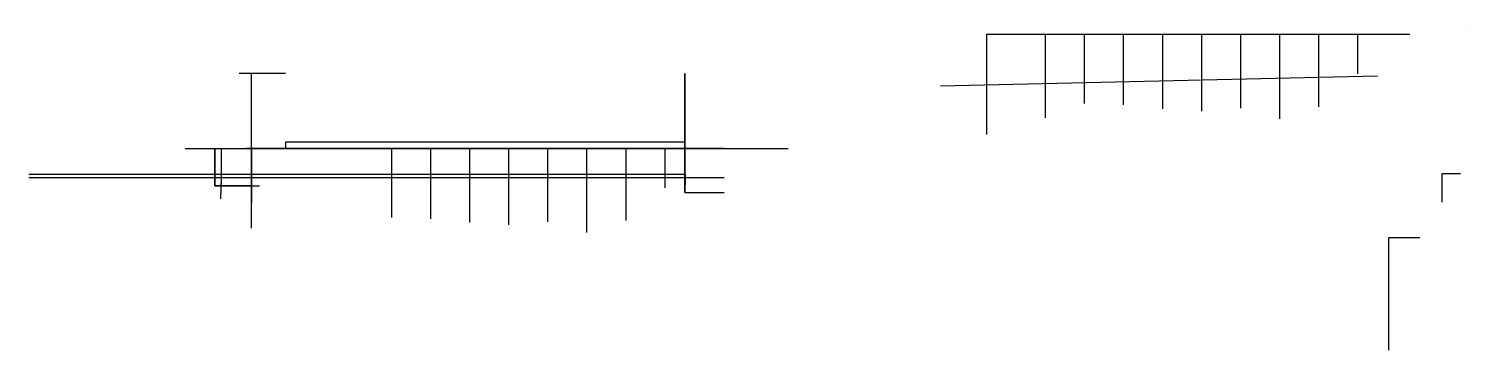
# Model space of a CAD drawing. Header units: millimetres. Extents: x -1672 to 5708, y -1264 to 1190.
# Drawn here: x -582 to 570, y -1264 to -1006 of the extents above; entities that cross this region are included whole.
import ezdxf

# ---------------------------------------------------------------- set-up
doc = ezdxf.new("R2010")
doc.units = ezdxf.units.MM

msp = doc.modelspace()

# ---------------------------------------------------------------- linework, layer by layer
at = {"extrusion": (0, 1, -1.83697e-16)}
for p, q in [((231.6, -1010.9, 5.7), (184.7, -1010.9, 5.7)), ((184.7, -1010.9, 5.7), (184.7, -1010.9, 13.5)), ((481.8, -1010.9, 5.7), (218, -1010.9, 5.7)), ((262.9, -1010.9, 5.7), (231.6, -1010.9, 5.7)), ((294.2, -1010.9, 5.7), (262.9, -1010.9, 5.7)), ((325.5, -1010.9, 5.7), (294.2, -1010.9, 5.7)), ((356.7, -1010.9, 5.7), (325.5, -1010.9, 5.7)), ((388, -1010.9, 5.7), (356.7, -1010.9, 5.7)), ((419.3, -1010.9, 5.7), (388, -1010.9, 5.7)), ((450.6, -1010.9, 5.7), (419.3, -1010.9, 5.7)), ((481.8, -1010.9, 5.7), (450.6, -1010.9, 5.7)), ((523.6, -1010.9, 28.7), (481.8, -1010.9, 5.7)), ((523.6, -1010.9, 28.7), (481.8, -1010.9, 5.7)), ((-457, -1102.1, 88.1), (-56.7, -1102.1, 88.1)), ((-433.4, -1102.1, 88.1), (-376.9, -1102.1)), ((-41.1, -1102.1, 74.3), (-408.1, -1102.1, 48.7)), ((-404, -1102.1, 42.3), (-33.6, -1102.1, 67.8)), ((-73.1, -1102.1, 5.7), (-336.9, -1102.1, 5.7)), ((-31.3, -1102.1, 28.7), (-73.1, -1102.1, 5.7)), ((-31.3, -1102.1, 28.7), (-73.1, -1102.1, 5.7)), ((-62.5, -1102.1, 93.1), (4.6, -1102.1, 34.1))]:
    msp.add_line(p, q, dxfattribs=at)
at = {"extrusion": (0, -1, 0)}
for p, q in [((184.7, -1010.9, 13.5), (184.7, -1091.1, 13.5)), ((231.6, -1010.9, 5.7), (231.6, -1077.7, 5.7)), ((262.9, -1010.9, 5.7), (262.9, -1066.2, 5.7)), ((294.2, -1010.9, 5.7), (294.2, -1067.3, 5.7)), ((325.5, -1010.9, 5.7), (325.5, -1070.4, 5.7)), ((356.7, -1010.9, 5.7), (356.7, -1072.2, 5.7)), ((388, -1010.9, 5.7), (388, -1069.8, 5.7)), ((419.3, -1010.9, 5.7), (419.3, -1078.4, 5.7)), ((450.6, -1010.9, 5.7), (450.6, -1068.7, 5.7)), ((481.8, -1010.9, 5.7), (481.8, -1042.5, 5.7)), ((-404, -1102.1, 42.3), (-407.1, -1102.1, 47.1)), ((-376.9, -1102.1, 44), (-376.9, -1102.1, 49)), ((-292, -1102.1, 5.7), (-292, -1157.4, 5.7)), ((-260.7, -1102.1, 5.7), (-260.7, -1158.5, 5.7)), ((-229.4, -1102.1, 5.7), (-229.4, -1161.6, 5.7)), ((-198.2, -1102.1, 5.7), (-198.2, -1163.4, 5.7)), ((-166.9, -1102.1, 5.7), (-166.9, -1161, 5.7)), ((-135.6, -1102.1, 5.7), (-135.6, -1169.6, 5.7)), ((-96.3, -1102.1, 16.2), (-111.3, -1102.1, 15.4)), ((-107.3, -1102.1, 15.6), (-107.3, -1102.1, 5.7)), ((-104.3, -1102.1, 5.7), (-104.3, -1159.9, 5.7)), ((-104.3, -1102.1, 15.7), (-96.3, -1102.1, 16.2)), ((-101.3, -1102.1, 15.9), (-101.3, -1102.1, 5.7)), ((-73.1, -1102.1, 5.7), (-73.1, -1133.7, 5.7)), ((-404, -1132.1, 42.3), (-433.4, -1132.1, 88.1)), ((-57, -1132.1, 60.6), (-57, -1137.5, 60.6))]:
    msp.add_line(p, q, dxfattribs=at)
for p, q in [((481.8, -1010.9, -4.3), (481.8, -1010.9, 5.7)), ((523.6, -1010.9, 18.7), (523.6, -1010.9, 28.7)), ((570.4, -1006.3), (570.4, -1006.3, 10)), ((-376.9, -1042.2), (-413.9, -1042.2)), ((-376.9, -1042.2, 5.7), (-412.5, -1042.2, 5.7)), ((-57, -1042.2), (-57, -1042.2, 49)), ((497.9, -1044.2, 65.6), (147.8, -1052.2, 47.1)), ((-433.4, -1102.1, 88.1), (-433.4, -1102.1, 58.5)), ((-433.4, -1132.1, 88.1), (-433.4, -1102.1, 88.1)), ((-433.4, -1102.1, 88.1), (-433.4, -1132.1, 88.1)), ((-428.4, -1102.1, 88.1), (-428.4, -1132.1, 88.1)), ((-404, -1102.1, 42.3), (-404, -1102.1, 26.3)), ((-404, -1102.1, 42.3), (-404, -1102.1, 47.3)), ((-404, -1132.1, 42.3), (-404, -1102.1, 42.3)), ((-404, -1132.1, 42.3), (-404, -1102.1, 42.3)), ((-376.9, -1102.1), (-376.9, -1102.1, 88.1)), ((-57.3, -1097.1, 70.6), (-75.4, -1097.1, 69.7)), ((-57, -1102.1, 60.6), (-57, -1101.6, 60.6)), ((-57, -1102.1, 60.6), (-57, -1101.6, 60.6)), ((-57, -1102.1, 60.6), (25.7, -1102.1, 60.6)), ((-25.5, -1102.1, 55.6), (-57, -1102.1, 55.6)), ((-56.7, -1102.1, 88.1), (-56.7, -1102.1, 102.8)), ((-56.7, -1123.1, 88.1), (-582.4, -1123.1, 88.1)), ((-56.7, -1125.6, 88.1), (-582.4, -1125.6, 88.1)), ((-56.8, -1123.1, 81.5), (-472.6, -1123.1, 81.5)), ((-428.4, -1125.6, 88.1), (-428.8, -1142.6, 48.9)), ((-56.7, -1125.6, 88.1), (-57, -1137.5, 60.6)), ((-56.8, -1123.1, 81.5), (-56.7, -1125.6, 88.1)), ((-25.5, -1125.6, 60.6), (-56.7, -1125.6, 88.1)), ((-56.7, -1125.6, 88.1), (-56.7, -1125.6, 75.1)), ((-433.4, -1132.1, 88.1), (-397.5, -1132.1, 88.1)), ((-57, -1137.5, 60.6), (-25.5, -1137.5, 60.6)), ((531.7, -1173.9), (506.7, -1173.9)), ((506.7, -1173.9), (506.7, -1263.9))]:
    msp.add_line(p, q)
at = {"extrusion": (1, -1.83697e-16, -1.83697e-16)}
for p, q in [((-404, -1166.1, 42.3), (-404, -1042.2, 42.3)), ((-57, -1125.6, 86.1), (-57, -1042.2, 86.1)), ((-57, -1137.5, 60.6), (-57, -1042.2, 60.6)), ((-56.7, -1125.6, 88.1), (-56.7, -1042.2, 88.1)), ((-57, -1102.1, 34.1), (-57, -1102.1, 60.6))]:
    msp.add_line(p, q, dxfattribs=at)
at = {"extrusion": (0.841597, -1.79059e-15, 0.540106)}
for p, q in [((-404, -1132.1, 88.1), (-404, -1090.5, 88.1)), ((-404, -1123.1, 81.5), (-404, -1125.6, 88.1))]:
    msp.add_line(p, q, dxfattribs=at)
at = {"extrusion": (-0.841597, 0, -0.540106)}
msp.add_line((-404, -1102.1, 42.3), (-404, -1132.1, 42.3), dxfattribs=at)
at = {"extrusion": (0, 1, 0)}
msp.add_line((-57, -1097.1, 65.6), (-229.6, -1097.1, 56.5), dxfattribs=at)
at = {"extrusion": (-0.999956, 0.003721, 0.008591)}
msp.add_line((-56.8, -1123.1, 81.5), (-56.7, -1123.1, 88.1), dxfattribs=at)
at = {"extrusion": (1, -3.06162e-16, 0)}
for p, q in [((564.2, -1122.6, 16), (549.2, -1122.6, 16)), ((549.2, -1122.6, 16), (549.2, -1145.3, 16))]:
    msp.add_line(p, q, dxfattribs=at)
msp.add_polyline3d([(-57, -1097.1, 65.6), (-376.9, -1097.1, 49), (-376.9, -1102.1, 49), (-57, -1102.1, 65.6)], close=True)
for points in [[(-404, -1140, 42.3), (-404, -1123.1, 81.5), (-404, -1125.6, 88.1), (-404, -1145.5, 42.3), (-404, -1140, 42.3)], [(-57, -1132.1, 60.6), (-56.8, -1123.1, 81.5), (-56.7, -1125.6, 88.1), (-57, -1137.5, 60.6), (-57, -1132.1, 60.6)]]:
    msp.add_polyline3d(points)

doc.saveas('drawing.dxf')
